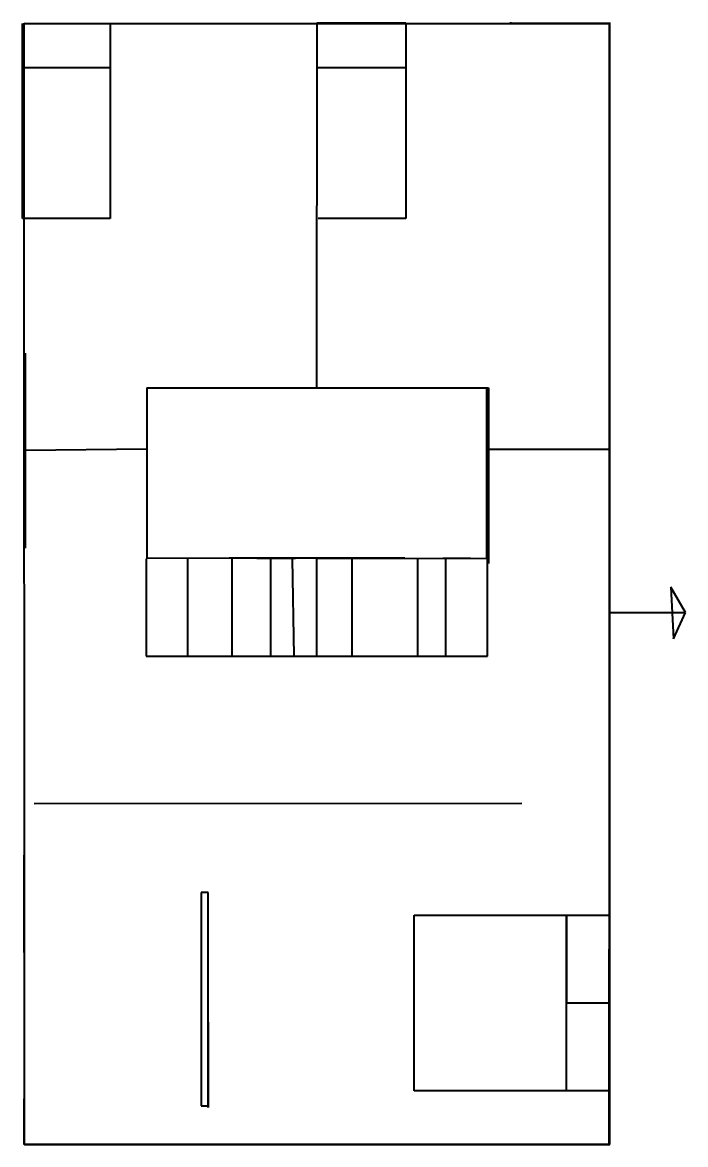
# Model space of a CAD drawing. Header units: inches. Extents: x -422522 to 22891, y -2973 to 414515.
# Drawn here: x 6936 to 7616, y 3922 to 5072 of the extents above; entities that cross this region are included whole.
import ezdxf

# ---------------------------------------------------------------- set-up
doc = ezdxf.new("R2010")
doc.units = ezdxf.units.IN
doc.header["$MEASUREMENT"] = 0
doc.layers.get('0').update_dxf_attribs({"lineweight": 40})

msp = doc.modelspace()

# ---------------------------------------------------------------- linework, layer by layer
for p, q in [((7538.07165, 3921.78845), (7538.07165, 5071.78845)), ((6935.91814, 4870.98107), (6935.91814, 5070.77344)), ((6937.70459, 5070.82543), (7537.70459, 5070.82543)), ((7025.91814, 5070.98107), (7025.91814, 4870.98107)), ((7237.70459, 5070.82543), (7237.43016, 4697.29532)), ((7328.85052, 5070.98108), (7237.70461, 5070.95196)), ((7328.85052, 5070.98108), (7328.85052, 4870.98108)), ((7436.34836, 5071.01528), (7435.44836, 5071.01528)), ((7437.24836, 5071.01528), (7436.34836, 5071.01528)), ((7437.24836, 5071.01528), (7537.24836, 5071.01528)), ((7537.24836, 5071.01528), (7537.24836, 3983.53999)), ((7537.70459, 5070.82543), (7537.26611, 3921.97833)), ((7025.91814, 5025.12566), (6935.91814, 5025.12566)), ((7328.85052, 5025.12567), (7238.85052, 5025.12567)), ((7025.91814, 4870.98107), (6935.91814, 4870.98107)), ((7328.85052, 4870.98108), (7238.85052, 4870.98108)), ((6938.9584, 4533.07414), (6938.9584, 4732.86651)), ((7063.44269, 4697.29532), (7063.44269, 4522.64821)), ((7063.44269, 4697.29532), (7411.41764, 4697.29532)), ((7063.44269, 4697.29532), (7363.44269, 4697.29532)), ((7363.44269, 4697.29532), (7393.44269, 4697.29532)), ((7393.44269, 4697.29532), (7413.44269, 4697.29532)), ((7411.41764, 4697.29532), (7411.41764, 4522.64821)), ((7413.44269, 4697.29532), (7413.44269, 4517.29532)), ((7063.44269, 4634.53187), (6938.9584, 4632.97033)), ((7411.41764, 4634.53187), (7537.53804, 4634.44796)), ((7412.71208, 4522.21136), (7062.71208, 4522.64821)), ((7062.71208, 4522.21136), (7062.71208, 4422.21136)), ((7105.21063, 4522.21136), (7105.21063, 4422.21136)), ((7327.70459, 4522.64821), (7147.70459, 4522.64821)), ((7150.85729, 4422.21136), (7150.85729, 4522.21136)), ((7176.31777, 4522.64821), (7215.66826, 4522.64821)), ((7190.20778, 4522.21136), (7190.20778, 4422.21136)), ((7212.2441, 4522.21136), (7213.95993, 4422.21136)), ((7237.71208, 4422.21136), (7237.71208, 4522.21136)), ((7263.17257, 4522.64821), (7299.0914, 4522.64821)), ((7273.63092, 4522.21136), (7273.63092, 4422.21136)), ((7341.31381, 4422.21136), (7341.31381, 4522.21136)), ((7366.77429, 4522.64821), (7395.10669, 4522.64821)), ((7369.6462, 4522.21136), (7369.6462, 4422.21136)), ((7412.71208, 4422.21136), (7412.71208, 4522.21136)), ((7615.55762, 4466.942), (7600.29505, 4493.0224)), ((7600.29505, 4493.0224), (7603.1402, 4439.96528)), ((7537.24836, 4466.942), (7615.55762, 4466.942)), ((7603.1402, 4439.96528), (7615.55762, 4466.942)), ((7062.71208, 4422.21136), (7412.71208, 4422.21136)), ((7105.21063, 4422.21136), (7150.85729, 4422.21136)), ((7190.20778, 4422.21136), (7237.71208, 4422.21136)), ((7273.63092, 4422.21136), (7341.31381, 4422.21136)), ((7447.83154, 4271.2309), (6947.83158, 4271.04088)), ((7537.26611, 4271.97833), (7537.26611, 3921.97833)), ((6937.61032, 4118.48859), (6937.61032, 4218.48859)), ((7126.41926, 4180.02044), (7119.09345, 4180.02044)), ((7119.09345, 4180.02044), (7119.09345, 3961.34785)), ((7126.41926, 3959.71208), (7126.41926, 4180.02044)), ((7337.26611, 3976.92419), (7337.26611, 4156.92419)), ((7337.26611, 4156.92419), (7537.26611, 4156.92419)), ((7493.66428, 3976.92419), (7493.66428, 4156.92419)), ((7493.66428, 4156.92419), (7493.66428, 4066.92419)), ((7537.26611, 4156.92419), (7537.26611, 3976.92419)), ((7537.26611, 3921.97833), (7537.26611, 4121.97833)), ((7126.41926, 4047.21092), (7126.40444, 4086.20631)), ((7493.66428, 4066.92419), (7537.26611, 4066.92419)), ((7126.41926, 4047.21092), (7126.41926, 3959.71208)), ((7537.24836, 3968.67861), (7537.24836, 3983.53999)), ((6937.68508, 3921.76938), (6937.66733, 3968.48862)), ((6938.07165, 3921.78845), (6938.07165, 3971.78845)), ((7537.26611, 3976.92419), (7337.26611, 3976.92419)), ((7119.09345, 3961.34785), (7126.41926, 3961.34785)), ((6938.07165, 3921.78845), (7538.07165, 3921.78845))]:
    msp.add_line(p, q)
at = {"color": 3}
msp.add_lwpolyline([(6937.70454, 5070.98107), (7537.24836, 5070.82526), (7537.26611, 3921.97833), (6938.07165, 3921.78845)], close=True, dxfattribs=at)

doc.saveas('drawing.dxf')
